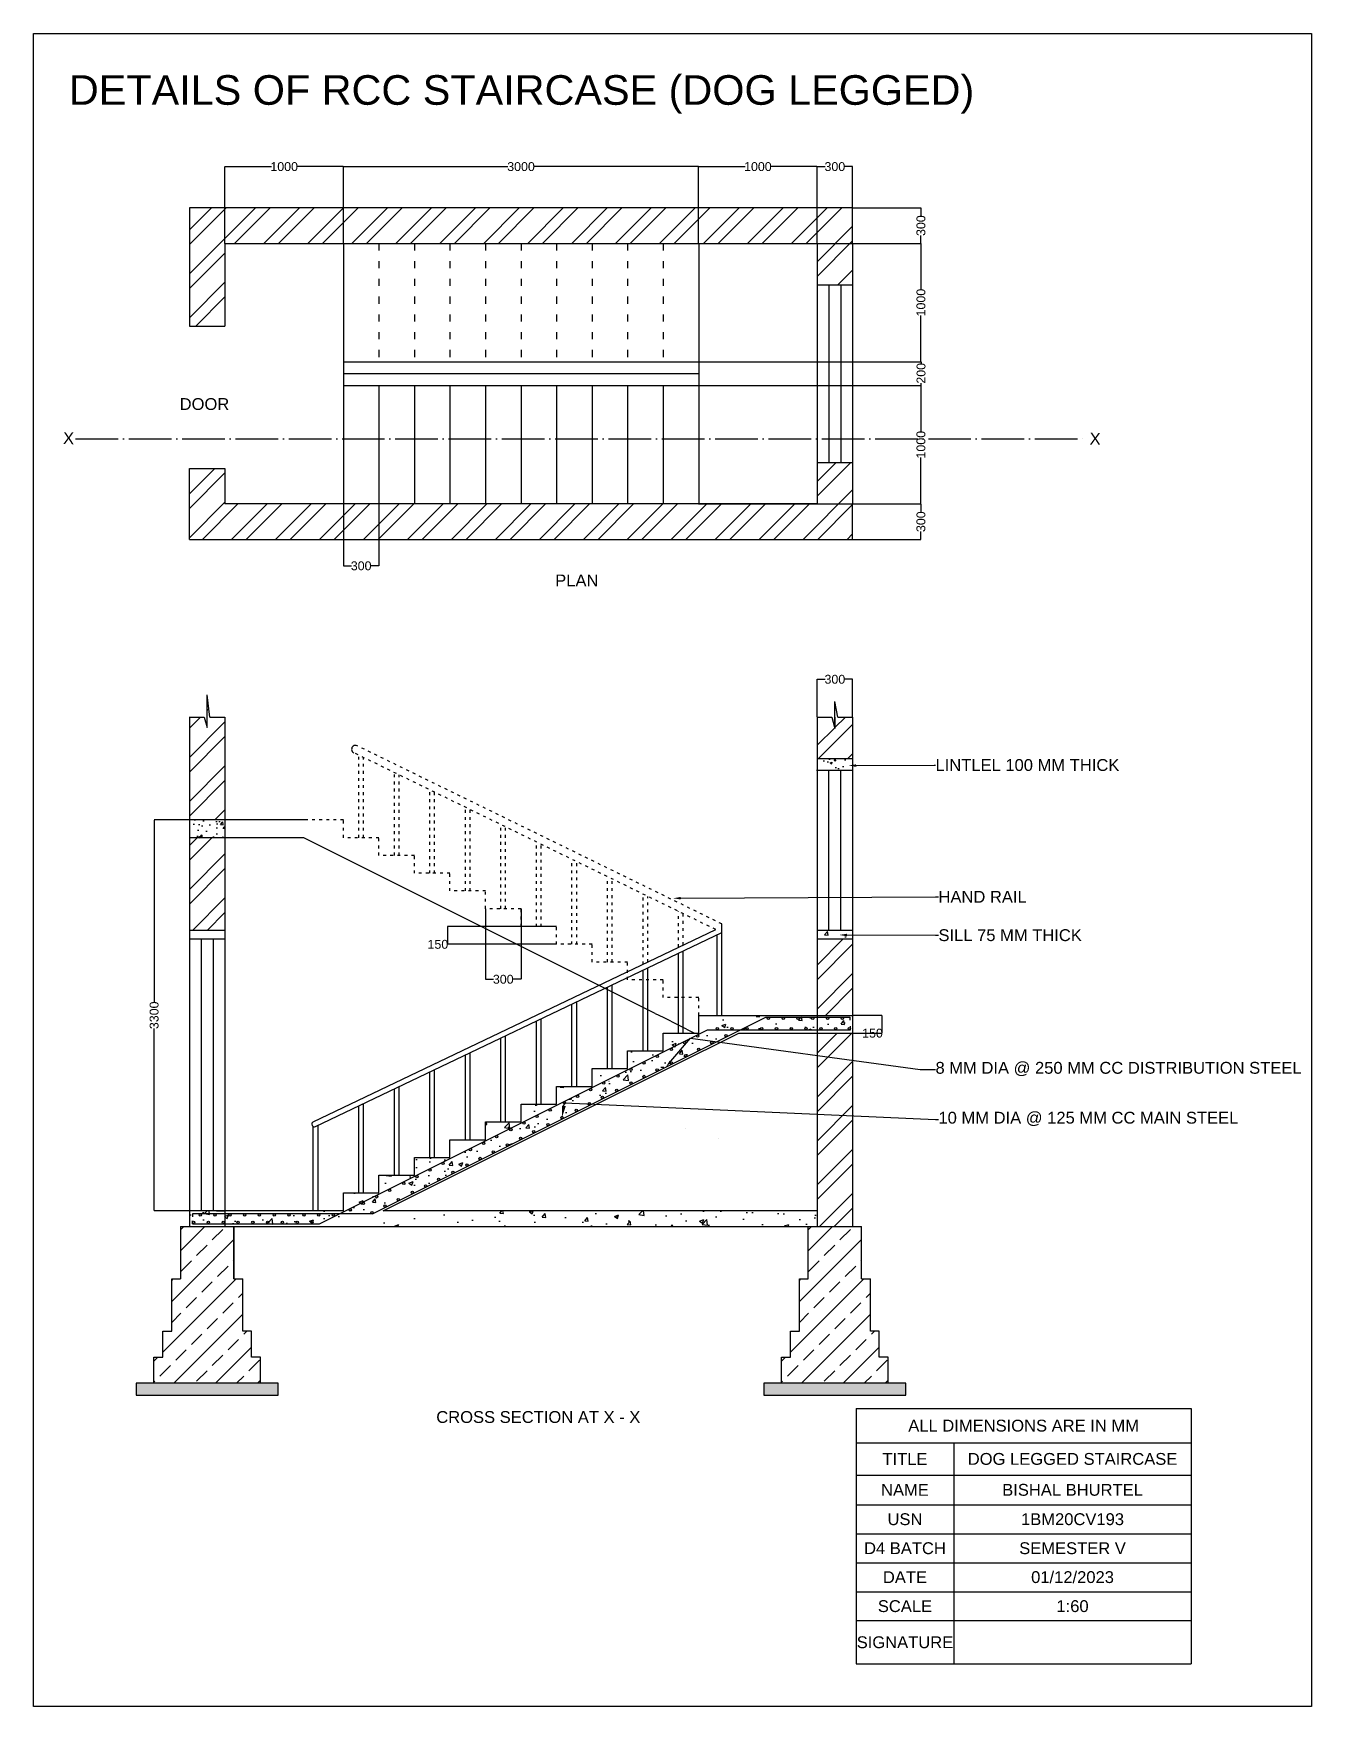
# Model space of a CAD drawing. Header units: inches. Extents: x 448145 to 618619, y -64863 to 148507.
# Drawn here: x 466675 to 477467, y 133731 to 147859 of the extents above; entities that cross this region are included whole.
import ezdxf
from ezdxf import colors
from ezdxf.entities.mleader import LeaderData, LeaderLine
from ezdxf.math import Vec2, Vec3

# ---------------------------------------------------------------- set-up
doc = ezdxf.new("R2010")
doc.units = ezdxf.units.IN
doc.header["$MEASUREMENT"] = 0
doc.linetypes.add('ACAD_ISO03W100', pattern=[30, 12, -18])
doc.linetypes.add('ACAD_ISO04W100', pattern=[30, 24, -3, 0, -3])
doc.layers.add('HATC', color=250, linetype='Continuous')
doc.styles.add('Annotative', font='Arial.ttf', dxfattribs={"height": 75})
doc.styles.get("Standard").update_dxf_attribs({"font": 'Arial.ttf', "height": 75})
doc.dimstyles.get("Standard").update_dxf_attribs({"dimtxt": 25, "dimasz": 1, "dimexe": 0.18, "dimexo": 0.0625, "dimgap": 0, "dimtad": 0, "dimtoh": 1, "dimdec": 0, "dimzin": 0, "dimdsep": 46, "dimtxsty": 'Standard', "dimcen": 0.09, "dimadec": 0, "dimazin": 0, "dimtfac": 1, "dimtdec": 0, "dimtofl": 0, "dimtmove": 0, "dimatfit": 3, "dimfxl": 0, "dimtolj": 1, "dimtzin": 0, "dimarcsym": 0})
pattern_1 = [(50, (454439.3, 133760.54), (358.63, -31.376), [37.5, -412.5]), (355, (454439.3, 133760.54), (-69.376, 376.096), [30, -330]), (100.4514, (454469.2, 133757.92), (289.2544, 344.72), [31.87, -350.571]), (46.1842, (454439.3, 133860.54), (533.621, -82.76), [56.25, -618.75]), (96.6356, (454483.77, 133853.64), (467.331, 487.059), [47.805, -525.857]), (351.1842, (454439.3, 133860.54), (467.331, 487.06), [45, -495]), (21, (454489.3, 133835.54), (298.4535, -201.3094), [37.5, -412.5]), (326, (454489.3, 133835.54), (121.658, 362.575), [30, -330]), (71.4514, (454514.18, 133818.76), (420.111, 161.2656), [31.87, -350.571]), (37.5, (454439.3, 133760.54), (6.0799, 166.4469), [0, -326, 0, -335, 0, -331.25]), (7.5, (454439.3, 133760.54), (131.5348, 197.2059), [0, -191, 0, -318.5, 0, -126.25]), (327.5, (454327.8, 133760.54), (266.9112, -11.2774), [0, -125, 0, -390, 0, -517.5]), (317.5, (454277.8, 133760.54), (291.593, 50.0525), [0, -162.5, 0, -259, 0, -367.5])]
pattern_2 = [(45, (454439.3, 133760.54), (-185.6155, 185.6155), []), (45, (454563.05, 133760.54), (-185.6155, 185.6155), [])]
pattern_3 = [(50, (454439.3, 133760.54), (179.315, -15.688), [18.75, -206.25]), (355, (454439.3, 133760.54), (-34.6878, 188.048), [15, -165]), (100.4514, (454454.25, 133759.23), (144.6272, 172.36), [15.935, -175.2855]), (46.1842, (454439.3, 133810.54), (266.8103, -41.3798), [28.125, -309.375]), (96.6356, (454461.54, 133807.1), (233.6655, 243.5297), [23.9026, -262.9284]), (351.1842, (454439.3, 133810.54), (233.6655, 243.5297), [22.5, -247.5]), (21, (454464.3, 133798.04), (149.2268, -100.6547), [18.75, -206.25]), (326, (454464.3, 133798.04), (60.8288, 181.2875), [15, -165]), (71.4514, (454476.74, 133789.65), (210.0556, 80.6328), [15.935, -175.2855]), (37.5, (454439.304, 133760.536), (3.03996, 83.22346), [0, -163, 0, -167.5, 0, -165.625]), (7.5, (454439.3, 133760.54), (65.7674, 98.60293), [0, -95.5, 0, -159.25, 0, -63.125]), (327.5, (454383.554, 133760.536), (133.4556, -5.63872), [0, -62.5, 0, -195, 0, -258.75]), (317.5, (454358.55, 133760.54), (145.79654, 25.02625), [0, -81.25, 0, -129.5, 0, -183.75])]

msp = doc.modelspace()

# ---------------------------------------------------------------- texts
at = {"layer": 'HATC'}
for p in [(466923.795, 144391.96), (475592.576, 144387.48)]:
    msp.add_text('X', height=100, rotation=358.7804948, dxfattribs=at).set_placement(p)
at = {"layer": 'HATC', "attachment_point": 1}
for s, width, gutter_width, heights, insert, char_height in [('DETAILS OF RCC STAIRCASE (DOG LEGGED)', 8868.89879, 2500, [162.891], (466974.229, 147506.337), 250), ('DOOR', 100, 3181.759, [0], (467909.393, 144779.365), 100), ('PLAN', 100, 3181.759, [0], (471080.792, 143289.859), 100), ('CROSS SECTION AT X - X', 1904.44164, 3181.759, [128.798], (470076.42, 136226.069), 100)]:
    msp.add_mtext_dynamic_manual_height_columns(s, width=width, gutter_width=gutter_width, heights=heights, dxfattribs=dict(at, insert=insert, char_height=char_height))

# ---------------------------------------------------------------- blocks, each defined once
blk = doc.blocks.new('*D49')
at = {"layer": 'Defpoints', "color": 0}
for p in [(469292, 146734), (468292, 146086), (469292, 146086)]:
    blk.add_point(p, dxfattribs=at)
at = {"layer": 'HATC', "color": 0, "lineweight": -2}
for p, q in [((468292, 146086), (468292, 146734)), ((468293, 146734), (468684, 146734)), ((469291, 146734), (468901, 146734)), ((469292, 146086), (469292, 146734))]:
    blk.add_line(p, q, dxfattribs=at)
at = {"layer": 'HATC', "color": 0}
for points in [[(468293, 146734), (468293, 146734), (468292, 146734)], [(469291, 146734), (469291, 146734), (469292, 146734)]]:
    blk.add_solid(points, dxfattribs=at)
at = {"layer": 'HATC', "color": 0, "insert": (468792, 146734), "char_height": 75, "attachment_point": 5}
blk.add_mtext('\\A1;1000', dxfattribs=at)
blk = doc.blocks.new('*D50')
at = {"layer": 'Defpoints', "color": 0}
for p in [(472292, 146734), (469292, 146086), (472292, 146086)]:
    blk.add_point(p, dxfattribs=at)
at = {"layer": 'HATC', "color": 0, "lineweight": -2}
for p, q in [((469292, 146086), (469292, 146734)), ((469293, 146734), (470680, 146734)), ((472291, 146734), (470904, 146734)), ((472292, 146086), (472292, 146734))]:
    blk.add_line(p, q, dxfattribs=at)
at = {"layer": 'HATC', "color": 0}
for points in [[(469293, 146734), (469293, 146734), (469292, 146734)], [(472291, 146734), (472291, 146734), (472292, 146734)]]:
    blk.add_solid(points, dxfattribs=at)
at = {"layer": 'HATC', "color": 0, "insert": (470792, 146734), "char_height": 75, "attachment_point": 5}
blk.add_mtext('\\A1;3000', dxfattribs=at)
blk = doc.blocks.new('*D51')
at = {"layer": 'Defpoints', "color": 0}
for p in [(473292, 146734), (472292, 146086), (473292, 146086)]:
    blk.add_point(p, dxfattribs=at)
at = {"layer": 'HATC', "color": 0, "lineweight": -2}
for p, q in [((472292, 146086), (472292, 146734)), ((472293, 146734), (472684, 146734)), ((473291, 146734), (472901, 146734)), ((473292, 146086), (473292, 146734))]:
    blk.add_line(p, q, dxfattribs=at)
at = {"layer": 'HATC', "color": 0}
for points in [[(472293, 146734), (472293, 146734), (472292, 146734)], [(473291, 146734), (473291, 146734), (473292, 146734)]]:
    blk.add_solid(points, dxfattribs=at)
at = {"layer": 'HATC', "color": 0, "insert": (472792, 146734), "char_height": 75, "attachment_point": 5}
blk.add_mtext('\\A1;1000', dxfattribs=at)
blk = doc.blocks.new('*D52')
at = {"layer": 'Defpoints', "color": 0}
for p in [(473592, 146734), (473292, 146386), (473592, 146386)]:
    blk.add_point(p, dxfattribs=at)
at = {"layer": 'HATC', "color": 0, "lineweight": -2}
for p, q in [((473292, 146386), (473292, 146734)), ((473293, 146734), (473360, 146734)), ((473591, 146734), (473525, 146734)), ((473592, 146386), (473592, 146734))]:
    blk.add_line(p, q, dxfattribs=at)
at = {"layer": 'HATC', "color": 0}
for points in [[(473293, 146734), (473293, 146734), (473292, 146734)], [(473591, 146734), (473591, 146734), (473592, 146734)]]:
    blk.add_solid(points, dxfattribs=at)
at = {"layer": 'HATC', "color": 0, "insert": (473442, 146734), "char_height": 75, "attachment_point": 5}
blk.add_mtext('\\A1;300', dxfattribs=at)
blk = doc.blocks.new('*D53')
at = {"layer": 'Defpoints', "color": 0}
for p in [(473592, 146386), (473592, 146086), (474169, 146086)]:
    blk.add_point(p, dxfattribs=at)
at = {"layer": 'HATC', "color": 0, "lineweight": -2}
for p, q in [((473592, 146386), (474169, 146386)), ((474169, 146385), (474169, 146319)), ((473592, 146086), (474169, 146086)), ((474169, 146087), (474169, 146154))]:
    blk.add_line(p, q, dxfattribs=at)
at = {"layer": 'HATC', "color": 0}
for points in [[(474169, 146385), (474169, 146385), (474169, 146386)], [(474169, 146087), (474169, 146087), (474169, 146086)]]:
    blk.add_solid(points, dxfattribs=at)
at = {"layer": 'HATC', "color": 0, "insert": (474169, 146236), "char_height": 75, "attachment_point": 5, "rotation": 90}
blk.add_mtext('\\A1;300', dxfattribs=at)
blk = doc.blocks.new('*D54')
at = {"layer": 'Defpoints', "color": 0}
for p in [(472292, 146086), (472292, 145086), (474169, 145086)]:
    blk.add_point(p, dxfattribs=at)
at = {"layer": 'HATC', "color": 0, "lineweight": -2}
for p, q in [((472292, 146086), (474169, 146086)), ((474169, 146085), (474169, 145695)), ((474169, 145087), (474169, 145478)), ((472292, 145086), (474169, 145086))]:
    blk.add_line(p, q, dxfattribs=at)
at = {"layer": 'HATC', "color": 0}
for points in [[(474169, 146085), (474169, 146085), (474169, 146086)], [(474169, 145087), (474169, 145087), (474169, 145086)]]:
    blk.add_solid(points, dxfattribs=at)
at = {"layer": 'HATC', "color": 0, "insert": (474169, 145586), "char_height": 75, "attachment_point": 5, "rotation": 90}
blk.add_mtext('\\A1;1000', dxfattribs=at)
blk = doc.blocks.new('*D55')
at = {"layer": 'Defpoints', "color": 0}
for p in [(472292, 145086), (472292, 144886), (474170, 144886)]:
    blk.add_point(p, dxfattribs=at)
at = {"layer": 'HATC', "color": 0, "lineweight": -2}
for p, q in [((472292, 145086), (474170, 145086)), ((474170, 145085), (474170, 145073)), ((472292, 144886), (474170, 144886)), ((474170, 144887), (474170, 144906))]:
    blk.add_line(p, q, dxfattribs=at)
at = {"layer": 'HATC', "color": 0}
for points in [[(474170, 145085), (474170, 145085), (474170, 145086)], [(474170, 144887), (474170, 144887), (474170, 144886)]]:
    blk.add_solid(points, dxfattribs=at)
at = {"layer": 'HATC', "color": 0, "insert": (474170, 144989), "char_height": 75, "attachment_point": 5, "rotation": 90}
blk.add_mtext('\\A1;200', dxfattribs=at)
blk = doc.blocks.new('*D56')
at = {"layer": 'Defpoints', "color": 0}
for p in [(472292, 144886), (472292, 143886), (474169, 143886)]:
    blk.add_point(p, dxfattribs=at)
at = {"layer": 'HATC', "color": 0, "lineweight": -2}
for p, q in [((472292, 144886), (474169, 144886)), ((474169, 144885), (474169, 144495)), ((474169, 143887), (474169, 144278)), ((472292, 143886), (474169, 143886))]:
    blk.add_line(p, q, dxfattribs=at)
at = {"layer": 'HATC', "color": 0}
for points in [[(474169, 144885), (474169, 144885), (474169, 144886)], [(474169, 143887), (474169, 143887), (474169, 143886)]]:
    blk.add_solid(points, dxfattribs=at)
at = {"layer": 'HATC', "color": 0, "insert": (474169, 144386), "char_height": 75, "attachment_point": 5, "rotation": 90}
blk.add_mtext('\\A1;1000', dxfattribs=at)
blk = doc.blocks.new('*D57')
at = {"layer": 'Defpoints', "color": 0}
for p in [(473592, 143886), (473592, 143586), (474169, 143586)]:
    blk.add_point(p, dxfattribs=at)
at = {"layer": 'HATC', "color": 0, "lineweight": -2}
for p, q in [((473592, 143886), (474169, 143886)), ((474169, 143885), (474169, 143819)), ((473592, 143586), (474169, 143586)), ((474169, 143587), (474169, 143653))]:
    blk.add_line(p, q, dxfattribs=at)
at = {"layer": 'HATC', "color": 0}
for points in [[(474169, 143885), (474169, 143885), (474169, 143886)], [(474169, 143587), (474169, 143587), (474169, 143586)]]:
    blk.add_solid(points, dxfattribs=at)
at = {"layer": 'HATC', "color": 0, "insert": (474169, 143736), "char_height": 75, "attachment_point": 5, "rotation": 90}
blk.add_mtext('\\A1;300', dxfattribs=at)
blk = doc.blocks.new('*D58')
at = {"layer": 'Defpoints', "color": 0}
for p in [(469292, 143886), (469592, 143886), (469592, 143363)]:
    blk.add_point(p, dxfattribs=at)
at = {"layer": 'HATC', "color": 0, "lineweight": -2}
for p, q in [((469292, 143886), (469292, 143363)), ((469592, 143886), (469592, 143363)), ((469293, 143363), (469360, 143363)), ((469591, 143363), (469525, 143363))]:
    blk.add_line(p, q, dxfattribs=at)
at = {"layer": 'HATC', "color": 0}
for points in [[(469293, 143363), (469293, 143363), (469292, 143363)], [(469591, 143363), (469591, 143363), (469592, 143363)]]:
    blk.add_solid(points, dxfattribs=at)
at = {"layer": 'HATC', "color": 0, "insert": (469442, 143363), "char_height": 75, "attachment_point": 5}
blk.add_mtext('\\A1;300', dxfattribs=at)
blk = doc.blocks.new('*D59')
at = {"layer": 'Defpoints', "color": 0}
for p in [(473592, 142405), (473292, 142087), (473592, 142087)]:
    blk.add_point(p, dxfattribs=at)
at = {"layer": 'HATC', "color": 0, "lineweight": -2}
for p, q in [((473292, 142087), (473292, 142405)), ((473293, 142405), (473360, 142405)), ((473591, 142405), (473525, 142405)), ((473592, 142087), (473592, 142405))]:
    blk.add_line(p, q, dxfattribs=at)
at = {"layer": 'HATC', "color": 0}
for points in [[(473293, 142405), (473293, 142405), (473292, 142405)], [(473591, 142405), (473591, 142405), (473592, 142405)]]:
    blk.add_solid(points, dxfattribs=at)
at = {"layer": 'HATC', "color": 0, "insert": (473442, 142405), "char_height": 75, "attachment_point": 5}
blk.add_mtext('\\A1;300', dxfattribs=at)
blk = doc.blocks.new('*D60')
at = {"layer": 'Defpoints', "color": 0}
for p in [(473592, 139568), (472630, 139418), (473840, 139418)]:
    blk.add_point(p, dxfattribs=at)
at = {"layer": 'HATC', "color": 0, "lineweight": -2}
for p, q in [((473592, 139568), (473840, 139568)), ((473840, 139567), (473840, 139419)), ((472630, 139418), (473840, 139418)), ((473840, 139417), (473839, 139417)), ((473840, 139418), (473840, 139417))]:
    blk.add_line(p, q, dxfattribs=at)
at = {"layer": 'HATC', "color": 0}
for points in [[(473840, 139567), (473840, 139567), (473840, 139568)], [(473840, 139419), (473840, 139419), (473840, 139418)]]:
    blk.add_solid(points, dxfattribs=at)
at = {"layer": 'HATC', "color": 0, "insert": (473760, 139417), "char_height": 75, "attachment_point": 5}
blk.add_mtext('\\A1;150', dxfattribs=at)
blk = doc.blocks.new('*D61')
at = {"layer": 'Defpoints', "color": 0, "linetype": 'Continuous', "ltscale": 2}
for p in [(471092, 140318), (470170, 140168), (471092, 140168)]:
    blk.add_point(p, dxfattribs=at)
at = {"layer": 'HATC', "color": 0, "linetype": 'Continuous', "lineweight": -2, "ltscale": 2}
for p, q in [((471092, 140318), (470170, 140318)), ((470170, 140317), (470170, 140169)), ((470170, 140167), (470169, 140167)), ((471092, 140168), (470170, 140168)), ((470170, 140168), (470170, 140167))]:
    blk.add_line(p, q, dxfattribs=at)
at = {"layer": 'HATC', "color": 0, "linetype": 'Continuous', "ltscale": 2}
for points in [[(470170, 140317), (470171, 140317), (470170, 140318)], [(470170, 140169), (470171, 140169), (470170, 140168)]]:
    blk.add_solid(points, dxfattribs=at)
at = {"layer": 'HATC', "color": 0, "linetype": 'Continuous', "ltscale": 2, "insert": (470090, 140167), "char_height": 75, "attachment_point": 5}
blk.add_mtext('\\A1;150', dxfattribs=at)
blk = doc.blocks.new('*D62')
at = {"layer": 'Defpoints', "color": 0, "linetype": 'Continuous', "ltscale": 2}
for p in [(470492, 140468), (470792, 140468), (470792, 139872)]:
    blk.add_point(p, dxfattribs=at)
at = {"layer": 'HATC', "color": 0, "linetype": 'Continuous', "lineweight": -2, "ltscale": 2}
for p, q in [((470492, 140468), (470492, 139872)), ((470792, 140468), (470792, 139872)), ((470493, 139872), (470560, 139872)), ((470791, 139872), (470725, 139872))]:
    blk.add_line(p, q, dxfattribs=at)
at = {"layer": 'HATC', "color": 0, "linetype": 'Continuous', "ltscale": 2}
for points in [[(470493, 139872), (470493, 139872), (470492, 139872)], [(470791, 139872), (470791, 139872), (470792, 139872)]]:
    blk.add_solid(points, dxfattribs=at)
at = {"layer": 'HATC', "color": 0, "linetype": 'Continuous', "ltscale": 2, "insert": (470642, 139872), "char_height": 75, "attachment_point": 5}
blk.add_mtext('\\A1;300', dxfattribs=at)
blk = doc.blocks.new('*D63')
at = {"layer": 'Defpoints', "color": 0}
for p in [(467694, 141218), (467992, 141218), (467992, 137918)]:
    blk.add_point(p, dxfattribs=at)
at = {"layer": 'HATC', "color": 0, "lineweight": -2}
for p, q in [((467992, 141218), (467694, 141218)), ((467694, 141217), (467694, 139680)), ((467694, 137919), (467694, 139456)), ((467992, 137918), (467694, 137918))]:
    blk.add_line(p, q, dxfattribs=at)
at = {"layer": 'HATC', "color": 0}
for points in [[(467694, 141217), (467694, 141217), (467694, 141218)], [(467694, 137919), (467694, 137919), (467694, 137918)]]:
    blk.add_solid(points, dxfattribs=at)
at = {"layer": 'HATC', "color": 0, "insert": (467694, 139568), "char_height": 75, "attachment_point": 5, "rotation": 90}
blk.add_mtext('\\A1;3300', dxfattribs=at)
blk = doc.blocks.new('*T48')
at = {"layer": 'HATC', "color": 0, "linetype": 'ByBlock', "lineweight": -2}
for p, q in [((0, 0), (2829, 0)), ((0, 0), (0, -2158)), ((2829, 0), (2829, -2158)), ((0, -291), (2829, -291)), ((826, -291), (826, -2158)), ((0, -563), (2829, -563)), ((0, -813), (2829, -813)), ((0, -1058), (2829, -1058)), ((0, -1303), (2829, -1303)), ((0, -1548), (2829, -1548)), ((0, -1792), (2829, -1792)), ((0, -2158), (2829, -2158))]:
    blk.add_line(p, q, dxfattribs=at)
at = {"layer": 'HATC', "color": 0, "char_height": 100, "attachment_point": 5}
for s, insert, width in [('{\\fArial|b0|i0|c0|p0;\\C256;ALL DIMENSIONS ARE IN MM}', (1415, -146), 2829.31), ('TITLE', (413, -427), 825.53), ('DOG LEGGED STAIRCASE', (1828, -427), 2003.67), ('NAME', (413, -688), 825.53), ('BISHAL BHURTEL', (1828, -688), 2003.67), ('1BM20CV193', (1828, -936), 2003.67), ('SEMESTER V', (1828, -1181), 2003.67), ('01/12/2023', (1828, -1425), 2003.67), ('1:60', (1828, -1670), 2003.67)]:
    blk.add_mtext(s, dxfattribs=dict(at, insert=insert, width=width))
at = {"layer": 'HATC', "color": 0, "char_height": 100, "width": 825.53, "attachment_point": 5, "style": 'Annotative'}
for s, insert in [('USN', (413, -936)), ('D4 BATCH', (413, -1181)), ('DATE', (413, -1425)), ('SCALE', (413, -1670)), ('SIGNATURE', (413, -1975))]:
    blk.add_mtext(s, dxfattribs=dict(at, insert=insert))

# ---------------------------------------------------------------- dimensions: what is measured, and where the dimension line sits
at = {"layer": 'HATC'}
for base, p1, p2, picture, middle in [((469292.233, 146733.69), (468292.233, 146086.383), (469292.233, 146086.383), '*D49', (468792.233, 146733.69)), ((472292.233, 146733.69), (469292.233, 146086.383), (472292.233, 146086.383), '*D50', (470792.233, 146733.69)), ((473292.233, 146733.69), (472292.233, 146086.383), (473292.233, 146086.383), '*D51', (472792.233, 146733.69)), ((473592.233, 146733.69), (473292.233, 146386.383), (473592.233, 146386.383), '*D52', (473442.233, 146733.69)), ((469592.233, 143362.93), (469292.233, 143886.383), (469592.233, 143886.383), '*D58', (469442.233, 143362.93)), ((473592.233, 142404.932), (473292.233, 142086.889), (473592.233, 142086.889), '*D59', (473442.233, 142404.932))]:
    dim = msp.add_linear_dim(base=base, p1=p1, p2=p2, dimstyle='Standard', dxfattribs=at)
    dim.commit()
    dim.dimension.update_dxf_attribs({"geometry": picture, "text_midpoint": middle})
for base, p1, p2, picture, middle in [((474168.812, 146086.383), (473592.233, 146386.383), (473592.233, 146086.383), '*D53', (474168.812, 146236.383)), ((474168.812, 145086.383), (472292.233, 146086.383), (472292.233, 145086.383), '*D54', (474168.812, 145586.383)), ((474168.812, 143886.187), (472292.233, 144886.383), (472292.233, 143886.187), '*D56', (474168.812, 144386.285)), ((474168.812, 143586.187), (473592.233, 143886.187), (473592.233, 143586.187), '*D57', (474168.812, 143736.187)), ((467694.038, 141217.798), (467992.233, 137917.798), (467992.233, 141217.798), '*D63', (467694.038, 139567.798)), ((473840.289, 139417.798), (473592.233, 139567.798), (472629.813, 139417.798), '*D60', (473760.094, 139416.798))]:
    dim = msp.add_linear_dim(base=base, p1=p1, p2=p2, angle=90, dimstyle='Standard', dxfattribs=at)
    dim.commit()
    dim.dimension.update_dxf_attribs({"geometry": picture, "text_midpoint": middle})
dim = msp.add_linear_dim(base=(474169.893, 144886.383), p1=(472292.233, 145086.383), p2=(472292.233, 144886.383), angle=90, dimstyle='Standard', dxfattribs=at)
dim.commit()
dim.dimension.update_dxf_attribs({"geometry": '*D55', "text_midpoint": (474169.893, 144989.242), "dimtype": 160})
at = {"layer": 'HATC', "linetype": 'Continuous', "ltscale": 2}
dim = msp.add_linear_dim(base=(470792.233, 139871.878), p1=(470492.233, 140467.798), p2=(470792.233, 140467.798), dimstyle='Standard', dxfattribs=at)
dim.commit()
dim.dimension.update_dxf_attribs({"geometry": '*D62', "text_midpoint": (470642.233, 139871.878)})
dim = msp.add_linear_dim(base=(470170.45, 140167.798), p1=(471092.233, 140317.798), p2=(471092.233, 140167.798), angle=90, dimstyle='Standard', dxfattribs=at)
dim.commit()
dim.dimension.update_dxf_attribs({"geometry": '*D61', "text_midpoint": (470090.255, 140166.798)})

# ---------------------------------------------------------------- hatches: boundary and pattern name
at = {"layer": 'HATC'}
h = msp.add_hatch(dxfattribs=at)
h.set_pattern_fill('ANSI32', color=256, scale=700)
h.set_pattern_definition(pattern_2)
h.paths.add_polyline_path([(473592.233, 146386.383), (467992.233, 146386.383), (467992.233, 145386.187), (468292.233, 145386.187), (468292.233, 146086.383), (473292.233, 146086.383), (473292.233, 145736.383), (473592.233, 145736.383), (473592.233, 146086.383)])
h.paths.add_polyline_path([(468292.233, 141067.798), (467992.233, 141067.798), (467992.233, 140284.923), (468292.233, 140284.923)])
h.paths.add_polyline_path([(473592.233, 139106.083), (473292.233, 139103.994), (473292.233, 137783.634), (473592.233, 137783.634)])
h.paths.add_polyline_path([(473592.233, 139417.798), (473292.233, 139417.798), (473292.233, 139103.994), (473592.233, 139106.083)])
h.paths.add_polyline_path([(468292.233, 144186.187), (467992.233, 144186.187), (467992.233, 143586.187), (473292.233, 143586.187), (473592.233, 143586.187), (473592.233, 143886.187), (473592.233, 144236.383), (473292.233, 144236.383), (473292.233, 143886.383), (473292.233, 143886.187), (468292.233, 143886.187)])
h = msp.add_hatch(dxfattribs=at)
h.set_pattern_fill('ANSI32', color=256, scale=700)
h.set_pattern_definition(pattern_2)
h.paths.add_polyline_path([(468292.233, 142086.889), (468165.504, 142086.889), (468140.504, 142275.154), (468140.504, 141998.649), (468115.504, 142086.889), (467992.233, 142086.889), (467992.233, 141217.798), (468292.233, 141217.798)])
h = msp.add_hatch(dxfattribs=at)
h.set_pattern_fill('ANSI32', color=256, scale=700)
h.set_pattern_definition(pattern_2)
h.paths.add_polyline_path([(473592.233, 142086.889), (473467.233, 142086.889), (473442.233, 142218.54), (473442.233, 141991.206), (473417.233, 142086.889), (473292.233, 142086.889), (473292.233, 141736.621), (473592.233, 141736.621)])
h = msp.add_hatch(dxfattribs=at)
h.set_pattern_fill('AR-CONC', color=256, scale=25)
h.set_pattern_definition(pattern_3)
h.paths.add_polyline_path([(473592.233, 141736.621), (473292.233, 141736.621), (473292.233, 141636.621), (473592.233, 141636.621)])
h = msp.add_hatch(dxfattribs=at)
h.set_pattern_fill('AR-CONC', color=256, scale=25)
h.set_pattern_definition(pattern_3)
h.paths.add_polyline_path([(468292.233, 141217.798), (467992.233, 141217.798), (467992.233, 141067.798), (468292.233, 141067.798)])
h = msp.add_hatch(dxfattribs=at)
h.set_pattern_fill('AR-CONC', color=256, scale=50)
h.set_pattern_definition(pattern_1)
h.paths.add_polyline_path([(473592.233, 140285.109), (473292.233, 140285.109), (473292.233, 140210.109), (473592.233, 140210.109)])
h = msp.add_hatch(dxfattribs=at)
h.set_pattern_fill('ANSI32', color=256, scale=700)
h.set_pattern_definition(pattern_2)
h.paths.add_polyline_path([(473592.233, 140210.109), (473292.233, 140210.109), (473292.233, 139567.798), (473592.233, 139567.798)])
h = msp.add_hatch(dxfattribs=at)
h.set_pattern_fill('AR-CONC', color=256, scale=50)
h.set_pattern_definition(pattern_1)
h.paths.add_polyline_path([(473292.233, 139552.567), (472860.3, 139552.567), (472644.211, 139444.934), (473292.233, 139444.934)])
h.paths.add_polyline_path([(473592.233, 139552.567), (473292.233, 139552.567), (473292.233, 139444.934), (473592.233, 139444.934)])
h.paths.add_polyline_path([(468292.233, 137917.798), (467992.233, 137917.798), (467992.233, 137783.634), (468292.233, 137783.634)])
h = msp.add_hatch(color=256, dxfattribs=at)
h.dxf.hatch_style = 1
h.paths.add_polyline_path([(468037.506, 137818.634, 1), (468017.506, 137818.634, 1)])
h.paths.add_polyline_path([(468142.506, 137818.634, 1), (468162.506, 137818.634, 1)])
h.paths.add_polyline_path([(468073.369, 137882.798, 1), (468093.369, 137882.798, 1)])
h.paths.add_polyline_path([(468198.369, 137882.798, 1), (468218.369, 137882.798, 1)])
h.paths.add_polyline_path([(468267.506, 137818.634, 1), (468287.506, 137818.634, 1)])
h.paths.add_polyline_path([(468343.369, 137882.798, 1), (468323.369, 137882.798, 1)])
h.paths.add_polyline_path([(468392.506, 137818.634, 1), (468412.506, 137818.634, 1)])
h.paths.add_polyline_path([(468468.369, 137882.798, 1), (468448.369, 137882.798, 1)])
h.paths.add_polyline_path([(468517.506, 137818.634, 1), (468537.506, 137818.634, 1)])
h.paths.add_polyline_path([(468593.369, 137882.798, 1), (468573.369, 137882.798, 1)])
h.paths.add_polyline_path([(468642.506, 137818.634, 1), (468662.506, 137818.634, 1)])
h.paths.add_polyline_path([(468698.369, 137882.798, 1), (468718.369, 137882.798, 1)])
h.paths.add_polyline_path([(468767.506, 137818.634, 1), (468787.506, 137818.634, 1)])
h.paths.add_polyline_path([(468843.369, 137882.798, 1), (468823.369, 137882.798, 1)])
h.paths.add_polyline_path([(468912.506, 137818.634, 1), (468892.506, 137818.634, 1)])
h.paths.add_polyline_path([(468968.369, 137882.798, 1), (468948.369, 137882.798, 1)])
h.paths.add_polyline_path([(469017.506, 137818.634, 1), (469037.506, 137818.634, 1)])
h.paths.add_polyline_path([(469093.369, 137882.798, 1), (469073.369, 137882.798, 1)])
h.paths.add_polyline_path([(469198.369, 137882.798, 1), (469218.369, 137882.798, 1)])
h.paths.add_polyline_path([(469523.102, 137902.798, 1), (469543.102, 137902.798, 1)])
h.paths.add_polyline_path([(469340.426, 137924.479, 1), (469360.426, 137924.479, 1)])
h.paths.add_polyline_path([(469471.53, 137980.118, 1), (469451.53, 137980.118, 1)])
h.paths.add_polyline_path([(469561.971, 138035.462, 1), (469581.971, 138035.462, 1)])
h.paths.add_polyline_path([(469634.539, 137956.922, 0.533509961), (469648.337, 137947.671), (469649.661, 137948.333, 0.264171061), (469654.539, 137956.922, 1)])
h.paths.add_polyline_path([(469744.981, 138012.265, 1), (469764.981, 138012.265, 1)])
h.paths.add_polyline_path([(469672.413, 138090.806, 1), (469692.413, 138090.806, 1)])
h.paths.add_polyline_path([(469812.291, 138150.642, 1), (469792.291, 138150.642, 1)])
h.paths.add_polyline_path([(469923.395, 138206.282, 1), (469903.395, 138206.282, 1)])
h.paths.add_polyline_path([(469864.858, 138072.102, 1), (469884.858, 138072.102, 1)])
h.paths.add_polyline_path([(469975.962, 138127.741, 1), (469995.962, 138127.741, 1)])
h.paths.add_polyline_path([(470013.836, 138261.625, 1), (470033.836, 138261.625, 1)])
h.paths.add_polyline_path([(470144.277, 138316.969, 1), (470124.277, 138316.969, 1)])
h.paths.add_polyline_path([(470086.404, 138183.085, 1), (470106.404, 138183.085, 1)])
h.paths.add_polyline_path([(470206.282, 138242.921, 1), (470226.282, 138242.921, 1)])
h.paths.add_polyline_path([(470325.922, 138303.249, 1), (470345.922, 138303.249, 1)])
h.paths.add_polyline_path([(470355.259, 138432.445, 1), (470375.259, 138432.445, 1)])
h.paths.add_polyline_path([(470437.025, 138358.888, 1), (470457.025, 138358.888, 1)])
h.paths.add_polyline_path([(470485.701, 138487.788, 1), (470465.701, 138487.788, 1)])
h.paths.add_polyline_path([(470567.467, 138414.232, 1), (470547.467, 138414.232, 1)])
h.paths.add_polyline_path([(470576.142, 138543.132, 1), (470596.142, 138543.132, 1)])
h.paths.add_polyline_path([(470687.345, 138474.068, 1), (470667.345, 138474.068, 1)])
h.paths.add_polyline_path([(470696.02, 138602.969, 1), (470716.02, 138602.969, 1)])
h.paths.add_polyline_path([(470807.124, 138658.608, 1), (470827.124, 138658.608, 1)])
h.paths.add_polyline_path([(470798.55, 138529.587, 1), (470778.55, 138529.587, 1)])
h.paths.add_polyline_path([(470908.992, 138584.931, 1), (470888.992, 138584.931, 1)])
h.paths.add_polyline_path([(470917.565, 138713.952, 1), (470937.565, 138713.952, 1)])
h.paths.add_polyline_path([(471008.87, 138644.767, 1), (471028.87, 138644.767, 1)])
h.paths.add_polyline_path([(471028.007, 138769.295, 1), (471048.007, 138769.295, 1)])
h.paths.add_polyline_path([(471128.51, 138705.095, 1), (471148.51, 138705.095, 1)])
h.paths.add_polyline_path([(471147.884, 138829.132, 1), (471167.884, 138829.132, 1)])
h.paths.add_polyline_path([(471248.302, 138764.955, 1), (471268.302, 138764.955, 1)])
h.paths.add_polyline_path([(471258.988, 138884.771, 1), (471278.988, 138884.771, 1)])
h.paths.add_polyline_path([(471359.406, 138820.594, 1), (471379.406, 138820.594, 1)])
h.paths.add_polyline_path([(471369.43, 138940.115, 1), (471389.43, 138940.115, 1)])
h.paths.add_polyline_path([(471469.847, 138875.938, 1), (471489.847, 138875.938, 1)])
h.paths.add_polyline_path([(471479.871, 138995.459, 1), (471499.871, 138995.459, 1)])
h.paths.add_polyline_path([(471590.451, 138935.284, 1), (471610.451, 138935.284, 1)])
h.paths.add_polyline_path([(471599.749, 139055.295, 1), (471619.749, 139055.295, 1)])
h.paths.add_polyline_path([(471710.091, 138995.611, 1), (471730.091, 138995.611, 1)])
h.paths.add_polyline_path([(471710.853, 139110.934, 1), (471730.853, 139110.934, 1)])
h.paths.add_polyline_path([(471841.195, 139051.25, 1), (471821.195, 139051.25, 1)])
h.paths.add_polyline_path([(471821.294, 139166.278, 1), (471841.294, 139166.278, 1)])
h.paths.add_polyline_path([(471931.636, 139106.594, 1), (471951.636, 139106.594, 1)])
h.paths.add_polyline_path([(471931.736, 139221.622, 1), (471951.736, 139221.622, 1)])
h.paths.add_polyline_path([(472071.614, 139281.458, 1), (472051.614, 139281.458, 1)])
h.paths.add_polyline_path([(472072.029, 139166.001, 1), (472052.029, 139166.001, 1)])
h.paths.add_polyline_path([(472171.669, 139226.328, 1), (472191.669, 139226.328, 1)])
h.paths.add_polyline_path([(472162.718, 139337.098, 1), (472182.718, 139337.098, 1)])
h.paths.add_polyline_path([(472293.159, 139392.441, 1), (472273.159, 139392.441, 1)])
h.paths.add_polyline_path([(472282.773, 139281.968, 1), (472302.773, 139281.968, 1)])
h.paths.add_polyline_path([(472393.214, 139337.311, 1), (472413.214, 139337.311, 1)])
h.paths.add_polyline_path([(472439.27, 139454.934, 1), (472459.27, 139454.934, 1)])
h.paths.add_polyline_path([(472513.092, 139397.148, 1), (472533.092, 139397.148, 1)])
h.paths.add_polyline_path([(472564.27, 139454.934, 1), (472584.27, 139454.934, 1)])
h.paths.add_polyline_path([(472709.27, 139454.934, 1), (472689.27, 139454.934, 1)])
h.paths.add_polyline_path([(472814.27, 139454.934, 1), (472834.27, 139454.934, 1)])
h.paths.add_polyline_path([(472870.985, 139541.777, 1), (472890.985, 139541.777, 1)])
h.paths.add_polyline_path([(472939.27, 139454.934, 1), (472959.27, 139454.934, 1)])
h.paths.add_polyline_path([(472995.985, 139541.777, 1), (473015.985, 139541.777, 1)])
h.paths.add_polyline_path([(473064.27, 139454.934, 1), (473084.27, 139454.934, 1)])
h.paths.add_polyline_path([(473140.985, 139541.777, 1), (473120.985, 139541.777, 1)])
h.paths.add_polyline_path([(473189.27, 139454.934, 1), (473209.27, 139454.934, 1)])
h.paths.add_polyline_path([(473245.985, 139541.777, 1), (473265.985, 139541.777, 1)])
h.paths.add_polyline_path([(473314.27, 139454.934, 1), (473334.27, 139454.934, 1)])
h.paths.add_polyline_path([(473370.985, 139541.777, 1), (473390.985, 139541.777, 1)])
h.paths.add_polyline_path([(473439.27, 139454.934, 1), (473459.27, 139454.934, 1)])
h.paths.add_polyline_path([(473495.985, 139541.777, 1), (473515.985, 139541.777, 1)])
h.paths.add_polyline_path([(473554.179, 139454.934, 1), (473574.179, 139454.934, 1)])
h = msp.add_hatch(dxfattribs=at)
h.set_pattern_fill('AR-CONC', color=256, scale=50)
h.set_pattern_definition(pattern_1)
h.paths.add_polyline_path([(472289.802, 139268.403), (472860.3, 139552.567), (473292.233, 139552.567), (473292.233, 139567.798), (472292.233, 139567.798), (472292.233, 139417.798), (471992.233, 139417.798), (471992.233, 139267.798), (471692.233, 139267.798), (471692.233, 139117.798), (471392.233, 139117.798), (471392.233, 138967.798), (471092.233, 138967.798), (471092.233, 138817.798), (470792.233, 138817.798), (470792.233, 138667.798), (470492.233, 138667.798), (470492.233, 138517.798), (470192.233, 138517.798), (470192.233, 138367.798), (469892.233, 138367.798), (469892.233, 138217.798), (469592.233, 138217.798), (469592.233, 138067.798), (469292.233, 138067.798), (469292.233, 137917.798), (468292.233, 137917.798), (468292.233, 137803.16), (469359.315, 137803.16), (469589.802, 137918.403)])
h = msp.add_hatch(dxfattribs=at)
h.set_pattern_fill('AR-CONC', color=256, scale=50)
h.set_pattern_definition(pattern_1)
h.paths.add_polyline_path([(473292.233, 137917.798), (469588.592, 137917.798), (469320.264, 137783.634), (469359.315, 137783.634), (473292.233, 137783.634)])
h = msp.add_hatch(dxfattribs=at)
h.set_pattern_fill('ANSI33', color=256, scale=1000)
h.set_pattern_definition([(45, (-368189.57, -547913.07), (-176.776695, 176.776695), []), (45, (-368012.8, -547913.07), (-176.776695, 176.776695), [125, -62.5])])
h.paths.add_polyline_path([(467917.233, 137341.526), (467842.233, 137341.526), (467842.233, 136901.526), (467767.233, 136901.526), (467767.233, 136681.526), (467692.233, 136681.526), (467692.233, 136461.526), (468592.233, 136461.526), (468592.233, 136681.527), (468517.233, 136681.527), (468517.233, 136901.527), (468442.233, 136901.527), (468442.233, 137341.527), (468367.233, 137341.527), (468367.233, 137781.527), (467917.233, 137781.527), (467917.233, 137781.526)])
h = msp.add_hatch(dxfattribs=at)
h.set_pattern_fill('ANSI33', color=256, scale=1000)
h.set_pattern_definition([(45, (-362889.57, -547913.07), (-176.776695, 176.776695), []), (45, (-362712.8, -547913.07), (-176.776695, 176.776695), [125, -62.5])])
h.paths.add_polyline_path([(473217.233, 137341.526), (473142.233, 137341.526), (473142.233, 136901.526), (473067.233, 136901.526), (473067.233, 136681.526), (472992.233, 136681.526), (472992.233, 136461.526), (473892.233, 136461.526), (473892.233, 136681.527), (473817.233, 136681.527), (473817.233, 136901.527), (473742.233, 136901.527), (473742.233, 137341.527), (473667.233, 137341.527), (473667.233, 137781.527), (473217.233, 137781.527), (473217.233, 137781.526)])
h = msp.add_hatch(dxfattribs=at)
h.set_pattern_fill('AR-CONC', color=256, scale=25)
h.set_pattern_definition(pattern_3)
h.paths.add_polyline_path([(468742.233, 136461.526), (467542.233, 136461.526), (467542.233, 136361.526), (468742.233, 136361.526)])
h.paths.add_polyline_path([(474042.233, 136461.526), (472842.233, 136461.526), (472842.233, 136361.526), (474042.233, 136361.526)])

# ---------------------------------------------------------------- linework, layer by layer
for p, q in [((473592.233, 146386.383), (467992.233, 146386.383)), ((467992.233, 146386.383), (467992.233, 145386.187)), ((473592.233, 146086.383), (473592.233, 146386.383)), ((468292.233, 146086.383), (473292.233, 146086.383)), ((468292.233, 146086.383), (468292.233, 145386.187)), ((469292.233, 146086.383), (469292.233, 143886.383)), ((472292.233, 146086.383), (472292.233, 143886.383)), ((473292.233, 146086.383), (473292.233, 143886.383)), ((473592.233, 146086.383), (473592.233, 143886.383)), ((473292.233, 145736.383), (473592.233, 145736.383)), ((473392.233, 145736.383), (473392.233, 144236.383)), ((473492.233, 145736.383), (473492.233, 144236.383)), ((467992.233, 145386.187), (468292.233, 145386.187)), ((469292.233, 145086.383), (472292.233, 145086.383)), ((469292.233, 144986.383), (472292.233, 144986.383)), ((469292.233, 144886.383), (472292.233, 144886.383)), ((469592.233, 144886.383), (469592.233, 143886.383)), ((469892.233, 144886.383), (469892.233, 143886.383)), ((470192.233, 144886.383), (470192.233, 143886.383)), ((470492.233, 144886.383), (470492.233, 143886.383)), ((470792.233, 144886.383), (470792.233, 143886.383)), ((471092.233, 144886.383), (471092.233, 143886.383)), ((471392.233, 144886.383), (471392.233, 143886.383)), ((471692.233, 144886.383), (471692.233, 143886.383)), ((471992.233, 144886.383), (471992.233, 143886.383)), ((473292.233, 144436.545), (473292.233, 144236.383)), ((467992.233, 143586.187), (467992.233, 144186.187)), ((467992.233, 144186.187), (468292.233, 144186.187)), ((468292.233, 144186.187), (468292.233, 143886.383)), ((473292.233, 144236.383), (473592.233, 144236.383)), ((468292.233, 143886.383), (468292.233, 143886.187)), ((473292.233, 143886.187), (468292.233, 143886.187)), ((473292.233, 143886.383), (473292.233, 143886.187)), ((473592.233, 143586.187), (473592.233, 143886.187)), ((467992.233, 143586.187), (473592.233, 143586.187)), ((467992.233, 143586.187), (473292.233, 143586.187)), ((468140.504, 141998.649), (468140.504, 142275.154)), ((468165.504, 142086.889), (468140.504, 142275.154)), ((473442.233, 141991.206), (473442.233, 142218.54)), ((473467.233, 142086.889), (473442.233, 142218.54)), ((467988.775, 142086.889), (468115.504, 142086.889)), ((467992.233, 142086.889), (467992.233, 137917.798)), ((468115.504, 142086.889), (468140.504, 141998.649)), ((468165.504, 142086.889), (468292.233, 142086.889)), ((468292.233, 142086.889), (468292.233, 137917.798)), ((473292.233, 142086.889), (473417.233, 142086.889)), ((473292.233, 142086.889), (473292.233, 137783.634)), ((473417.233, 142086.889), (473442.233, 141991.206)), ((473442.233, 142086.889), (473442.233, 141991.206)), ((473467.233, 142086.889), (473592.233, 142086.889)), ((473592.233, 142086.889), (473592.233, 137783.634)), ((473292.233, 141736.621), (473592.233, 141736.621)), ((473292.233, 141636.621), (473592.233, 141636.621)), ((473392.451, 140285.1), (473392.233, 141636.613)), ((473492.451, 140285.117), (473492.233, 141636.629)), ((468992.233, 141217.798), (467992.233, 141217.798)), ((468956.823, 141067.798), (467992.233, 141067.798)), ((471925.151, 139583.634), (468956.823, 141067.798)), ((468292.233, 140284.923), (467992.233, 140284.923)), ((469038.078, 138668.929), (472436.162, 140291.983)), ((472488, 139566.743), (472488, 140339.36)), ((473592.669, 140285.109), (473292.233, 140285.109)), ((468292.233, 140210.203), (467992.233, 140210.203)), ((468092.233, 140210.203), (468092.233, 137917.798)), ((468192.233, 140210.203), (468192.233, 137917.798)), ((469057.473, 138628.323), (472488, 140266.873)), ((472122.233, 140142.038), (472122.233, 140167.798)), ((472162.233, 140161.144), (472162.233, 140167.798)), ((472448, 139566.743), (472448, 140247.767)), ((473592.669, 140210.109), (473292.233, 140210.109)), ((471822.233, 139998.747), (471822.233, 140017.798)), ((472122.233, 139417.798), (472122.233, 140092.169)), ((472122.233, 139717.798), (472122.233, 140092.169)), ((472162.233, 139417.798), (472162.233, 140111.274)), ((472162.233, 139717.798), (472162.233, 140111.274)), ((471822.233, 139267.798), (471822.233, 139948.877)), ((471822.233, 139867.798), (471822.233, 139948.877)), ((471862.233, 139267.798), (471862.233, 139967.983)), ((471862.233, 139867.798), (471862.233, 139967.983)), ((471522.233, 139117.798), (471522.233, 139805.586)), ((471562.233, 139117.798), (471562.233, 139824.691)), ((471222.233, 138967.798), (471222.233, 139662.294)), ((471262.233, 138967.798), (471262.233, 139681.4)), ((471925.151, 139583.634), (471992.233, 139551.798)), ((470922.233, 138817.798), (470922.233, 139519.003)), ((470962.233, 138817.798), (470962.233, 139538.109)), ((471992.233, 139551.798), (472257.051, 139417.798)), ((472292.233, 139567.798), (473592.233, 139567.798)), ((472292.233, 139417.798), (472292.233, 139567.798)), ((473567.233, 139552.567), (473567.233, 139527.567)), ((473574.27, 139469.934), (473574.27, 139476.763)), ((473574.27, 139444.934), (473574.27, 139469.934)), ((470622.233, 138667.798), (470622.233, 139375.712)), ((470662.233, 138667.798), (470662.233, 139394.817)), ((471992.233, 139267.798), (471992.233, 139417.798)), ((471992.233, 139417.798), (472292.233, 139417.798)), ((472629.813, 139417.798), (473592.233, 139417.798)), ((470322.233, 138517.798), (470322.233, 139232.42)), ((470362.233, 138517.798), (470362.233, 139251.526)), ((471692.233, 139117.798), (471692.233, 139267.798)), ((471692.233, 139267.798), (471992.233, 139267.798)), ((470022.233, 138367.798), (470022.233, 139089.129)), ((470062.233, 138367.798), (470062.233, 139108.234)), ((471392.233, 138967.798), (471392.233, 139117.798)), ((471392.233, 139117.798), (471692.233, 139117.798)), ((469722.233, 138217.798), (469722.233, 138945.837)), ((469762.233, 138217.798), (469762.233, 138964.943)), ((471092.233, 138817.798), (471092.233, 138967.798)), ((471092.233, 138967.798), (471392.233, 138967.798)), ((469422.233, 138067.798), (469422.233, 138802.546)), ((469454.166, 138817.798), (469462.233, 138817.798)), ((469462.233, 138067.798), (469462.233, 138817.798)), ((470792.233, 138667.798), (470792.233, 138817.798)), ((470792.233, 138817.798), (471092.233, 138817.798)), ((471459.215, 138833.585), (471459.265, 138833.609)), ((469038.078, 137918.929), (469038.078, 138628.355)), ((469078.078, 137918.929), (469078.078, 138638.164)), ((470492.233, 138517.798), (470492.233, 138667.798)), ((470492.233, 138667.798), (470792.233, 138667.798)), ((470192.233, 138367.798), (470192.233, 138517.798)), ((470192.233, 138517.798), (470492.233, 138517.798)), ((469892.233, 138217.798), (469892.233, 138367.798)), ((469892.233, 138367.798), (470192.233, 138367.798)), ((469592.233, 138067.798), (469592.233, 138217.798)), ((469592.233, 138217.798), (469892.233, 138217.798)), ((469292.233, 137917.798), (469292.233, 138067.798)), ((469292.233, 138067.798), (469592.233, 138067.798)), ((469292.233, 137917.798), (467992.233, 137917.798)), ((467992.233, 137917.798), (467992.233, 137783.634)), ((469538.592, 137892.798), (468017.233, 137892.798)), ((468017.233, 137892.798), (468017.233, 137867.798)), ((468292.233, 137917.798), (468292.233, 137783.634)), ((469292.233, 137917.798), (469292.233, 137917.798)), ((469292.233, 137917.798), (469292.233, 137917.798)), ((469357.867, 137917.798), (469342.985, 137917.798)), ((473292.233, 137917.798), (469627.643, 137917.798)), ((467917.233, 137783.634), (473667.233, 137783.634)), ((467917.233, 137783.634), (467917.233, 137341.526)), ((468017.233, 137808.634), (468017.233, 137833.634)), ((468017.233, 137808.634), (468017.233, 137833.634)), ((468017.233, 137808.634), (469090.661, 137808.634)), ((468367.233, 137783.634), (468367.233, 137341.527)), ((468367.233, 137341.527), (468367.233, 137783.634)), ((473217.233, 137341.526), (473217.233, 137783.634)), ((473667.233, 137341.527), (473667.233, 137783.634)), ((467842.233, 136901.526), (467842.233, 137341.526)), ((468442.233, 136901.527), (468442.233, 137341.527)), ((473142.233, 136901.526), (473142.233, 137341.526)), ((473742.233, 136901.527), (473742.233, 137341.527)), ((467767.233, 136681.526), (467767.233, 136901.526)), ((467767.233, 136901.526), (467842.233, 136901.526)), ((468517.233, 136901.527), (468442.233, 136901.527)), ((468517.233, 136681.527), (468517.233, 136901.527)), ((473067.233, 136681.526), (473067.233, 136901.526)), ((473067.233, 136901.526), (473142.233, 136901.526)), ((473817.233, 136901.527), (473742.233, 136901.527)), ((473817.233, 136681.527), (473817.233, 136901.527)), ((467692.233, 136461.526), (467692.233, 136681.526)), ((467692.233, 136681.526), (467767.233, 136681.526)), ((468592.233, 136681.527), (468517.233, 136681.527)), ((468592.233, 136461.526), (468592.233, 136681.527)), ((472992.233, 136461.526), (472992.233, 136681.526)), ((472992.233, 136681.526), (473067.233, 136681.526)), ((473892.233, 136681.527), (473817.233, 136681.527)), ((473892.233, 136461.526), (473892.233, 136681.527)), ((468742.233, 136461.526), (467542.233, 136461.526)), ((467542.233, 136361.526), (468742.233, 136361.526)), ((468742.233, 136361.526), (468742.233, 136461.526)), ((474042.233, 136461.526), (472842.233, 136461.526)), ((472842.233, 136361.526), (474042.233, 136361.526)), ((474042.233, 136361.526), (474042.233, 136461.526))]:
    msp.add_line(p, q, dxfattribs=at)
at = {"layer": 'HATC', "linetype": 'ACAD_ISO03W100', "ltscale": 5}
for p, q in [((469592.233, 146086.383), (469592.233, 145086.383)), ((469892.233, 146086.383), (469892.233, 145086.383)), ((470192.233, 146086.383), (470192.233, 145086.383)), ((470492.233, 146086.383), (470492.233, 145086.383)), ((470792.233, 146086.383), (470792.233, 145086.383)), ((471092.233, 146086.383), (471092.233, 145086.383)), ((471392.233, 146086.383), (471392.233, 145086.383)), ((471692.233, 146086.383), (471692.233, 145086.383)), ((471992.233, 146086.383), (471992.233, 145086.383))]:
    msp.add_line(p, q, dxfattribs=at)
at = {"layer": 'HATC', "linetype": 'ACAD_ISO04W100', "ltscale": 15}
msp.add_line((467030.026, 144436.545), (475571.751, 144436.545), dxfattribs=at)
at = {"layer": 'HATC', "linetype": 'ACAD_ISO03W100'}
msp.add_line((469292.233, 143886.383), (469292.233, 143886.187), dxfattribs=at)
at = {"layer": 'HATC', "linetype": 'ACAD_ISO03W100', "ltscale": 2}
for p, q in [((472488, 140339.36), (469408.424, 141844.067)), ((472436.162, 140291.983), (469379.746, 141785.374)), ((469422.233, 141067.798), (469422.233, 141764.614)), ((469462.233, 141067.798), (469462.233, 141745.07)), ((469722.233, 140917.798), (469722.233, 141618.031)), ((469762.233, 140917.798), (469762.233, 141598.487)), ((470022.233, 140767.798), (470022.233, 141471.449)), ((470062.233, 140767.798), (470062.233, 141451.905)), ((470322.233, 140617.798), (470322.233, 141324.866)), ((470362.233, 140617.798), (470362.233, 141305.322)), ((469292.233, 141217.798), (468992.233, 141217.798)), ((469292.233, 141067.798), (469292.233, 141217.798)), ((470622.233, 140467.798), (470622.233, 141178.284)), ((470662.233, 140467.798), (470662.233, 141158.74)), ((469592.233, 141067.798), (469292.233, 141067.798)), ((469592.233, 141067.798), (469292.233, 141067.798)), ((469592.233, 140917.798), (469592.233, 141067.798)), ((470922.233, 140317.798), (470922.233, 141031.701)), ((470962.233, 140317.798), (470962.233, 141012.157)), ((469892.233, 140917.798), (469592.233, 140917.798)), ((469892.233, 140767.798), (469892.233, 140917.798)), ((471222.233, 140167.798), (471222.233, 140885.119)), ((471262.233, 140167.798), (471262.233, 140865.575)), ((470192.233, 140767.798), (469892.233, 140767.798)), ((470192.233, 140617.798), (470192.233, 140767.798)), ((471522.233, 140017.798), (471522.233, 140738.536)), ((471562.233, 140017.798), (471562.233, 140718.992)), ((470492.233, 140617.798), (470192.233, 140617.798)), ((470492.233, 140467.798), (470492.233, 140617.798)), ((471822.233, 139998.747), (471822.233, 140591.883)), ((471862.233, 140017.852), (471862.233, 140572.343)), ((470792.233, 140467.798), (470492.233, 140467.798)), ((470792.233, 140317.798), (470792.233, 140467.798)), ((472122.233, 140142.038), (472122.233, 140445.335)), ((472162.233, 140161.144), (472162.233, 140425.795)), ((471092.233, 140317.798), (470792.233, 140317.798)), ((471092.233, 140167.798), (471092.233, 140317.798)), ((471392.233, 140167.798), (471092.233, 140167.798)), ((471392.233, 140017.798), (471392.233, 140167.798)), ((471692.233, 140017.798), (471392.233, 140017.798)), ((471692.233, 139867.798), (471692.233, 140017.798)), ((471992.233, 139867.798), (471692.233, 139867.798)), ((471992.233, 139717.798), (471992.233, 139867.798)), ((472292.233, 139717.798), (471992.233, 139717.798)), ((472292.233, 139567.798), (472292.233, 139717.798))]:
    msp.add_line(p, q, dxfattribs=at)
at = {"layer": 'HATC', "lineweight": 30}
for p, q in [((472289.802, 139268.403), (472860.3, 139552.567)), ((472860.3, 139552.567), (473567.233, 139552.567)), ((469538.592, 137892.798), (472289.802, 139268.403))]:
    msp.add_line(p, q, dxfattribs=at)
at = {"layer": 'HATC', "linetype": 'Continuous'}
for p, q in [((472057.072, 139323.854), (472057.072, 139323.854)), ((472057.072, 139323.854), (472057.072, 139323.854)), ((472177.122, 138614.209), (472177.122, 138614.209)), ((472461.388, 138529.595), (472461.388, 138529.595)), ((467842.233, 137341.526), (467917.233, 137341.526)), ((468367.233, 137341.527), (468442.233, 137341.527)), ((473142.233, 137341.526), (473217.233, 137341.526)), ((473667.233, 137341.527), (473742.233, 137341.527)), ((467542.233, 136461.526), (467542.233, 136361.526)), ((472842.233, 136461.526), (472842.233, 136361.526))]:
    msp.add_line(p, q, dxfattribs=at)
at = {"layer": 'HATC'}
msp.add_lwpolyline([(466674.947, 147858.563), (477467.231, 147858.563), (477467.231, 133731.479), (466674.947, 133731.479)], close=True, dxfattribs=at)
at = {"layer": 'HATC', "lineweight": 30}
msp.add_lwpolyline([(469090.661, 137808.634), (471768.623, 139147.615), (472365.529, 139444.934), (473574.27, 139444.934)], dxfattribs=at)
at = {"layer": 'HATC'}
for points in [[(469627.643, 137917.798), (472059.315, 139133.634), (472629.813, 139417.798)], [(471534.43, 139010.946), (471535.269, 139011.366)], [(468219.262, 137918.403), (468292.233, 137918.403)]]:
    msp.add_lwpolyline(points, dxfattribs=at)
for centre in [(472449.27, 139454.934), (472574.27, 139454.934), (472699.27, 139454.934), (472824.27, 139454.934), (472880.985, 139541.777), (472949.27, 139454.934), (473005.985, 139541.777), (473074.27, 139454.934), (473130.985, 139541.777), (473199.27, 139454.934), (473255.985, 139541.777), (473324.27, 139454.934), (473380.985, 139541.777), (473449.27, 139454.934), (473505.985, 139541.777), (473564.179, 139454.934), (472172.718, 139337.098), (472283.159, 139392.441), (472403.214, 139337.311), (472523.092, 139397.148), (471831.294, 139166.278), (471941.736, 139221.622), (472061.614, 139281.458), (472062.029, 139166.001), (472181.669, 139226.328), (472292.773, 139281.968), (471609.749, 139055.295), (471720.853, 139110.934), (471831.195, 139051.25), (471941.636, 139106.594), (471268.988, 138884.771), (471379.43, 138940.115), (471479.847, 138875.938), (471489.871, 138995.459), (471600.451, 138935.284), (471720.091, 138995.611), (471038.007, 138769.295), (471157.884, 138829.132), (471258.302, 138764.955), (471369.406, 138820.594), (470706.02, 138602.969), (470817.124, 138658.608), (470898.992, 138584.931), (470927.565, 138713.952), (470927.565, 138713.952), (471018.87, 138644.767), (471138.51, 138705.095), (470475.701, 138487.788), (470475.701, 138487.788), (470586.142, 138543.132), (470677.345, 138474.068), (470788.55, 138529.587), (470134.277, 138316.969), (470335.922, 138303.249), (470365.259, 138432.445), (470447.025, 138358.888), (470557.467, 138414.232), (469913.395, 138206.282), (470023.836, 138261.625), (470096.404, 138183.085), (470216.282, 138242.921), (469571.971, 138035.462), (469682.413, 138090.806), (469754.981, 138012.265), (469802.291, 138150.642), (469874.858, 138072.102), (469985.962, 138127.741), (468083.369, 137882.798), (468208.369, 137882.798), (468208.369, 137882.798), (468333.369, 137882.798), (468458.369, 137882.798), (468583.369, 137882.798), (468708.369, 137882.798), (468833.369, 137882.798), (468958.369, 137882.798), (468958.369, 137882.798), (469083.369, 137882.798), (469208.369, 137882.798), (469350.426, 137924.479), (469461.53, 137980.118), (469533.102, 137902.798), (469644.539, 137956.922), (468027.506, 137818.634), (468152.506, 137818.634), (468277.506, 137818.634), (468277.506, 137818.634), (468402.506, 137818.634), (468527.506, 137818.634), (468652.506, 137818.634), (468777.506, 137818.634), (468902.506, 137818.634), (469027.506, 137818.634)]:
    msp.add_circle(centre, 10, dxfattribs=at)
for centre, radius, start, end in [((469394.085, 141814.72), 32.663, 63.9594776, 243.9594776), ((469047.775, 138648.626), 22.5, 115.5309185, 295.5309185)]:
    msp.add_arc(centre, radius, start, end, dxfattribs=at)

# ---------------------------------------------------------------- block references
msp.add_blockref('*T48', (473621.041, 136248.69))

msp.set_redraw_order([(e.dxf.handle, doc.entitydb.next_handle()) for e in msp.query("TEXT MTEXT ATTDEF DIMENSION ARC_DIMENSION")])  # texts and dimensions are drawn at this point

# ---------------------------------------------------------------- leaders
at = {"layer": 'HATC'}
ml = msp.add_multileader_mtext('Standard', dxfattribs=at)
ml.set_content('LINTLEL 100 MM THICK', color=256)
ml.set_leader_properties()
ml.build(insert=Vec2(0, 0))
ml.multileader.update_dxf_attribs({"dogleg_length": 10, "arrow_head_size": 65.15})
ctx = ml.context
ctx.base_point, ctx.char_height, ctx.arrow_head_size, ctx.landing_gap_size, ctx.plane_origin = Vec3(474291.771, 141680.563), 100, 65.15, 0.09, Vec3(473556.865, 141676.337)
notes = []
notes.append((ctx, [(0, (1, 1, 0), (474281.771, 141680.563), (1, 0), 10, [(0, [(473556.865, 141676.337)], 0, [])])]))
ctx.mtext.insert, ctx.mtext.flow_direction = Vec3(474291.861, 141731.415), 5
ml = msp.add_multileader_mtext('Standard', dxfattribs=at)
ml.set_content('HAND RAIL', color=256, style='Annotative')
ml.set_leader_properties()
ml.build(insert=Vec2(0, 0))
ml.multileader.update_dxf_attribs({"dogleg_length": 25, "arrow_head_size": 65.18})
ctx = ml.context
ctx.base_point, ctx.char_height, ctx.arrow_head_size, ctx.landing_gap_size, ctx.plane_origin = Vec3(474316.861, 140568.645), 100, 65.18, 0.09, Vec3(472075.06, 140556.293)
notes.append((ctx, [(0, (1, 1, 0), (474291.861, 140568.645), (1, 0), 25, [(0, [(472075.06, 140556.293)], 0, [])])]))
ctx.mtext.insert, ctx.mtext.flow_direction = Vec3(474316.951, 140618.645), 5
ml = msp.add_multileader_mtext('Standard', dxfattribs=at)
ml.set_content('SILL 75 MM THICK', color=256)
ml.set_leader_properties()
ml.build(insert=Vec2(0, 0))
ml.multileader.update_dxf_attribs({"dogleg_length": 25, "arrow_head_size": 65.18})
ctx = ml.context
ctx.base_point, ctx.char_height, ctx.arrow_head_size, ctx.landing_gap_size, ctx.plane_origin = Vec3(474316.861, 140244.072), 100, 65.18, 0.09, Vec3(473479.099, 140246.485)
notes.append((ctx, [(0, (1, 1, 0), (474291.861, 140244.072), (1, 0), 25, [(0, [(473479.099, 140246.485)], 0, [])])]))
ctx.mtext.insert, ctx.mtext.flow_direction = Vec3(474316.951, 140294.924), 5
ml = msp.add_multileader_mtext('Standard', dxfattribs=at)
ml.set_content('8 MM DIA @ 250 MM CC DISTRIBUTION STEEL', color=256)
ml.set_leader_properties()
ml.build(insert=Vec2(0, 0))
ml.multileader.update_dxf_attribs({"dogleg_length": 25, "arrow_head_size": 65.018})
ctx = ml.context
ctx.base_point, ctx.char_height, ctx.arrow_head_size, ctx.landing_gap_size, ctx.plane_origin = Vec3(474291.771, 139110.061), 100, 65.018, 0.09, Vec3(471932.25, 139094.526)
notes.append((ctx, [(0, (1, 1, 0), (474163.613, 139110.061), (1, 0), 128.158, [(1, [(472013.669, 139130.337), (472223.708, 139374.293)], 0, [])])]))
ctx.mtext.insert, ctx.mtext.flow_direction = Vec3(474291.861, 139174.761), 5
ml = msp.add_multileader_mtext('Standard', dxfattribs=at)
ml.set_content('10 MM DIA @ 125 MM CC MAIN STEEL ', color=256)
ml.set_leader_properties()
ml.build(insert=Vec2(0, 0))
ml.multileader.update_dxf_attribs({"dogleg_length": 25, "arrow_head_size": 100})
ctx = ml.context
ctx.base_point, ctx.char_height, ctx.arrow_head_size, ctx.landing_gap_size, ctx.plane_origin = Vec3(474316.861, 138688.667), 100, 100, 0.09, Vec3(471166.716, 138702.378)
notes.append((ctx, [(0, (1, 1, 0), (474291.861, 138688.667), (1, 0), 25, [(1, [(471138.51, 138705.095), (471157.884, 138829.132)], 0, [])])]))
ctx.mtext.insert, ctx.mtext.flow_direction = Vec3(474316.951, 138753.367), 5
for ctx, leaders in notes:
    for number, flags, end, landing, length, lines in leaders:
        leader = LeaderData()
        leader.index, (leader.has_last_leader_line, leader.has_dogleg_vector, leader.attachment_direction) = number, flags
        leader.last_leader_point, leader.dogleg_vector, leader.dogleg_length = Vec3(end), Vec3(landing), length
        for number, points, colour, breaks in lines:
            line = LeaderLine()
            line.index, line.vertices, line.color, line.breaks = number, Vec3.list(points), colors.encode_raw_color(colour), breaks
            leader.lines.append(line)
        ctx.leaders.append(leader)

doc.saveas('drawing.dxf')
